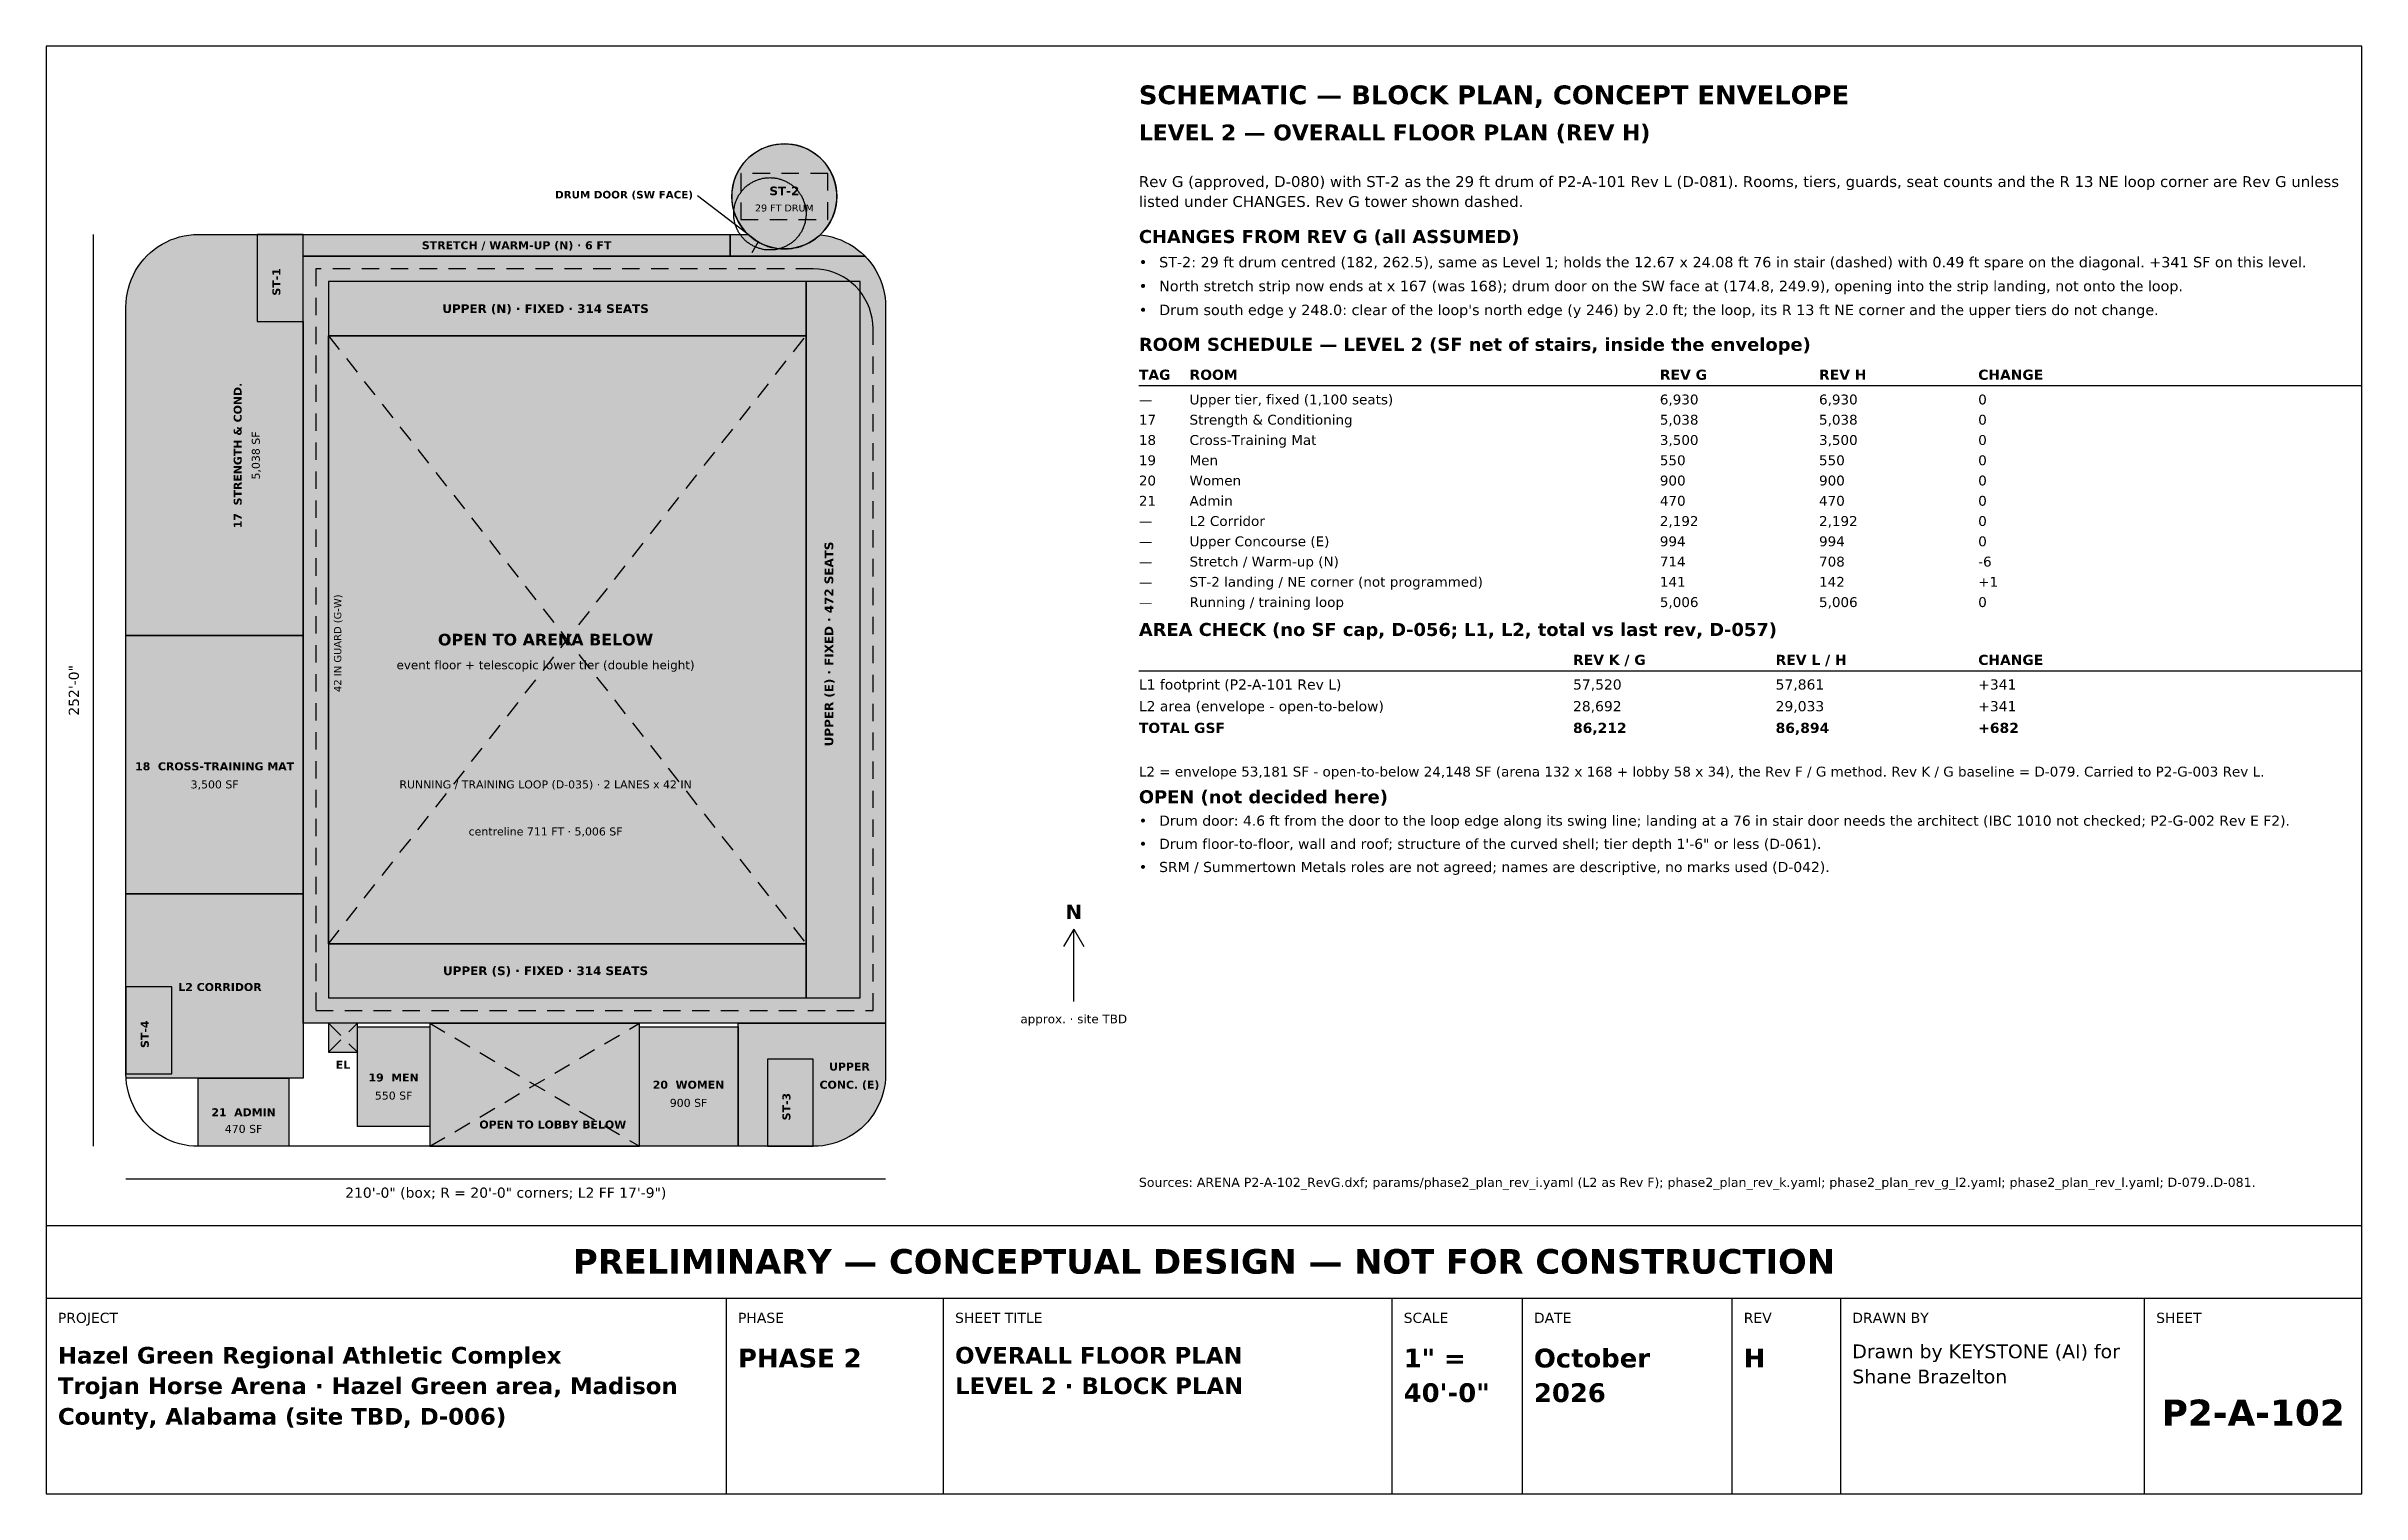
# Model space of a CAD drawing. Header units: inches. Extents: x 0.5 to 16.5, y 0.5 to 10.5.
import ezdxf
from ezdxf.enums import TextEntityAlignment as Align

# ---------------------------------------------------------------- set-up
doc = ezdxf.new("R2010")
doc.units = ezdxf.units.IN
doc.header["$MEASUREMENT"] = 0
for name, color, linetype in [('A-ANNO-DIMS', 7, 'Continuous'), ('A-ANNO-GHOST', 7, 'Continuous'), ('A-ANNO-TEXT', 7, 'Continuous'), ('A-EXIT', 7, 'Continuous'), ('A-GUARD', 7, 'Continuous'), ('A-LOOP', 7, 'Continuous'), ('A-OPEN', 7, 'Continuous'), ('A-ROOM', 7, 'Continuous'), ('A-STAIR', 7, 'Continuous'), ('A-TIER', 7, 'Continuous'), ('A-WALL-EXT', 7, 'Continuous'), ('G-ANNO-TTLB', 7, 'Continuous')]:
    doc.layers.add(name, color=color, linetype=linetype)
doc.styles.add('KS-BOLD', font='DejaVuSans-Bold.ttf')
doc.styles.add('KS-REG', font='DejaVuSans.ttf')

msp = doc.modelspace()

# ---------------------------------------------------------------- texts
at = {"layer": 'A-ANNO-DIMS', "style": 'KS-REG'}
msp.add_text('252\'-0"', height=0.07, rotation=90, dxfattribs=at).set_placement((0.725, 6.05), align=Align.CENTER)
msp.add_text('210\'-0" (box; R = 20\'-0" corners; L2 FF 17\'-9")', height=0.07, dxfattribs=at).set_placement((3.675, 2.545), align=Align.CENTER)
at = {"layer": 'A-ANNO-TEXT'}
for s, height, style, p in [('SCHEMATIC — BLOCK PLAN, CONCEPT ENVELOPE', 0.13, 'KS-BOLD', (8.05, 10.1)), ('LEVEL 2 — OVERALL FLOOR PLAN (REV H)', 0.11, 'KS-BOLD', (8.05, 9.85)), ('Rev G (approved, D-080) with ST-2 as the 29 ft drum of P2-A-101 Rev L (D-081). Rooms, tiers, guards, seat counts and the R 13 NE loop corner are Rev G unless', 0.075, 'KS-REG', (8.05, 9.528)), ('listed under CHANGES. Rev G tower shown dashed.', 0.075, 'KS-REG', (8.05, 9.39)), ('CHANGES FROM REV G (all ASSUMED)', 0.09, 'KS-BOLD', (8.05, 9.141)), ('•', 0.072, 'KS-REG', (8.05, 8.973)), ('ST-2: 29 ft drum centred (182, 262.5), same as Level 1; holds the 12.67 x 24.08 ft 76 in stair (dashed) with 0.49 ft spare on the diagonal. +341 SF on this level.', 0.072, 'KS-REG', (8.19, 8.973)), ('•', 0.072, 'KS-REG', (8.05, 8.808)), ('North stretch strip now ends at x 167 (was 168); drum door on the SW face at (174.8, 249.9), opening into the strip landing, not onto the loop.', 0.072, 'KS-REG', (8.19, 8.808)), ('•', 0.072, 'KS-REG', (8.05, 8.643)), ("Drum south edge y 248.0: clear of the loop's north edge (y 246) by 2.0 ft; the loop, its R 13 ft NE corner and the upper tiers do not change.", 0.072, 'KS-REG', (8.19, 8.643)), ('ROOM SCHEDULE — LEVEL 2 (SF net of stairs, inside the envelope)', 0.09, 'KS-BOLD', (8.05, 8.396)), ('TAG', 0.07, 'KS-BOLD', (8.05, 8.196)), ('ROOM', 0.07, 'KS-BOLD', (8.4, 8.196)), ('REV G', 0.07, 'KS-BOLD', (11.65, 8.196)), ('REV H', 0.07, 'KS-BOLD', (12.75, 8.196)), ('CHANGE', 0.07, 'KS-BOLD', (13.85, 8.196)), ('—', 0.068, 'KS-REG', (8.05, 8.026)), ('Upper tier, fixed (1,100 seats)', 0.068, 'KS-REG', (8.4, 8.026)), ('6,930', 0.068, 'KS-REG', (11.65, 8.026)), ('6,930', 0.068, 'KS-REG', (12.75, 8.026)), ('0', 0.068, 'KS-REG', (13.85, 8.026)), ('17', 0.068, 'KS-REG', (8.05, 7.886)), ('Strength & Conditioning', 0.068, 'KS-REG', (8.4, 7.886)), ('5,038', 0.068, 'KS-REG', (11.65, 7.886)), ('5,038', 0.068, 'KS-REG', (12.75, 7.886)), ('0', 0.068, 'KS-REG', (13.85, 7.886)), ('18', 0.068, 'KS-REG', (8.05, 7.746)), ('Cross-Training Mat', 0.068, 'KS-REG', (8.4, 7.746)), ('3,500', 0.068, 'KS-REG', (11.65, 7.746)), ('3,500', 0.068, 'KS-REG', (12.75, 7.746)), ('0', 0.068, 'KS-REG', (13.85, 7.746)), ('20', 0.068, 'KS-REG', (8.05, 7.466)), ('19', 0.068, 'KS-REG', (8.05, 7.606)), ('Women', 0.068, 'KS-REG', (8.4, 7.466)), ('Men', 0.068, 'KS-REG', (8.4, 7.606)), ('900', 0.068, 'KS-REG', (11.65, 7.466)), ('550', 0.068, 'KS-REG', (11.65, 7.606)), ('900', 0.068, 'KS-REG', (12.75, 7.466)), ('550', 0.068, 'KS-REG', (12.75, 7.606)), ('0', 0.068, 'KS-REG', (13.85, 7.606)), ('0', 0.068, 'KS-REG', (13.85, 7.466)), ('21', 0.068, 'KS-REG', (8.05, 7.326)), ('Admin', 0.068, 'KS-REG', (8.4, 7.326)), ('470', 0.068, 'KS-REG', (11.65, 7.326)), ('470', 0.068, 'KS-REG', (12.75, 7.326)), ('0', 0.068, 'KS-REG', (13.85, 7.326)), ('—', 0.068, 'KS-REG', (8.05, 7.186)), ('L2 Corridor', 0.068, 'KS-REG', (8.4, 7.186)), ('2,192', 0.068, 'KS-REG', (11.65, 7.186)), ('2,192', 0.068, 'KS-REG', (12.75, 7.186)), ('0', 0.068, 'KS-REG', (13.85, 7.186)), ('—', 0.068, 'KS-REG', (8.05, 7.046)), ('Upper Concourse (E)', 0.068, 'KS-REG', (8.4, 7.046)), ('994', 0.068, 'KS-REG', (11.65, 7.046)), ('994', 0.068, 'KS-REG', (12.75, 7.046)), ('0', 0.068, 'KS-REG', (13.85, 7.046)), ('—', 0.068, 'KS-REG', (8.05, 6.906)), ('Stretch / Warm-up (N)', 0.068, 'KS-REG', (8.4, 6.906)), ('714', 0.068, 'KS-REG', (11.65, 6.906)), ('708', 0.068, 'KS-REG', (12.75, 6.906)), ('-6', 0.068, 'KS-REG', (13.85, 6.906)), ('—', 0.068, 'KS-REG', (8.05, 6.766)), ('ST-2 landing / NE corner (not programmed)', 0.068, 'KS-REG', (8.4, 6.766)), ('141', 0.068, 'KS-REG', (11.65, 6.766)), ('142', 0.068, 'KS-REG', (12.75, 6.766)), ('+1', 0.068, 'KS-REG', (13.85, 6.766)), ('—', 0.068, 'KS-REG', (8.05, 6.626)), ('Running / training loop', 0.068, 'KS-REG', (8.4, 6.626)), ('5,006', 0.068, 'KS-REG', (11.65, 6.626)), ('5,006', 0.068, 'KS-REG', (12.75, 6.626)), ('0', 0.068, 'KS-REG', (13.85, 6.626)), ('AREA CHECK (no SF cap, D-056; L1, L2, total vs last rev, D-057)', 0.09, 'KS-BOLD', (8.05, 6.426)), ('REV K / G', 0.07, 'KS-BOLD', (11.05, 6.226)), ('REV L / H', 0.07, 'KS-BOLD', (12.45, 6.226)), ('CHANGE', 0.07, 'KS-BOLD', (13.85, 6.226)), ('L1 footprint (P2-A-101 Rev L)', 0.07, 'KS-REG', (8.05, 6.056)), ('57,520', 0.07, 'KS-REG', (11.05, 6.056)), ('57,861', 0.07, 'KS-REG', (12.45, 6.056)), ('+341', 0.07, 'KS-REG', (13.85, 6.056)), ('L2 area (envelope - open-to-below)', 0.07, 'KS-REG', (8.05, 5.906)), ('28,692', 0.07, 'KS-REG', (11.05, 5.906)), ('29,033', 0.07, 'KS-REG', (12.45, 5.906)), ('+341', 0.07, 'KS-REG', (13.85, 5.906)), ('TOTAL GSF', 0.07, 'KS-BOLD', (8.05, 5.756)), ('86,212', 0.07, 'KS-BOLD', (11.05, 5.756)), ('86,894', 0.07, 'KS-BOLD', (12.45, 5.756)), ('+682', 0.07, 'KS-BOLD', (13.85, 5.756)), ('L2 = envelope 53,181 SF - open-to-below 24,148 SF (arena 132 x 168 + lobby 58 x 34), the Rev F / G method. Rev K / G baseline = D-079. Carried to P2-G-003 Rev L.', 0.068, 'KS-REG', (8.05, 5.455)), ('OPEN (not decided here)', 0.09, 'KS-BOLD', (8.05, 5.27)), ('•', 0.07, 'KS-REG', (8.05, 5.115)), ('Drum door: 4.6 ft from the door to the loop edge along its swing line; landing at a 76 in stair door needs the architect (IBC 1010 not checked; P2-G-002 Rev E F2).', 0.07, 'KS-REG', (8.19, 5.115)), ('•', 0.07, 'KS-REG', (8.05, 4.955)), ('Drum floor-to-floor, wall and roof; structure of the curved shell; tier depth 1\'-6" or less (D-061).', 0.07, 'KS-REG', (8.19, 4.955)), ('•', 0.07, 'KS-REG', (8.05, 4.795)), ('SRM / Summertown Metals roles are not agreed; names are descriptive, no marks used (D-042).', 0.07, 'KS-REG', (8.19, 4.795)), ('Sources: ARENA P2-A-102_RevG.dxf; params/phase2_plan_rev_i.yaml (L2 as Rev F); phase2_plan_rev_k.yaml; phase2_plan_rev_g_l2.yaml; phase2_plan_rev_l.yaml; D-079..D-081.', 0.063, 'KS-REG', (8.05, 2.62))]:
    msp.add_text(s, height=height, dxfattribs=dict(at, style=style)).set_placement(p)
at = {"layer": 'A-ANNO-TEXT', "style": 'KS-BOLD'}
msp.add_text('DRUM DOOR (SW FACE)', height=0.052, dxfattribs=at).set_placement((4.969, 9.449), align=Align.RIGHT)
at = {"layer": 'A-ANNO-TEXT'}
for s, height, style, p in [('ST-2', 0.06, 'KS-BOLD', (5.6, 9.471)), ('29 FT DRUM', 0.048, 'KS-REG', (5.6, 9.359)), ('STRETCH / WARM-UP (N) · 6 FT', 0.055, 'KS-BOLD', (3.75, 9.098)), ('UPPER (N) · FIXED · 314 SEATS', 0.06, 'KS-BOLD', (3.95, 8.658)), ('OPEN TO ARENA BELOW', 0.08, 'KS-BOLD', (3.95, 6.361)), ('event floor + telescopic lower tier (double height)', 0.06, 'KS-REG', (3.95, 6.196)), ('18  CROSS-TRAINING MAT', 0.055, 'KS-BOLD', (1.663, 5.498)), ('3,500 SF', 0.055, 'KS-REG', (1.663, 5.373)), ('RUNNING / TRAINING LOOP (D-035) · 2 LANES x 42 IN', 0.055, 'KS-REG', (3.95, 5.373)), ('centreline 711 FT · 5,006 SF', 0.055, 'KS-REG', (3.95, 5.048)), ('N', 0.1, 'KS-BOLD', (7.6, 4.47)), ('L2 CORRIDOR', 0.055, 'KS-BOLD', (1.7, 3.973)), ('UPPER (S) · FIXED · 314 SEATS', 0.06, 'KS-BOLD', (3.95, 4.083)), ('approx. · site TBD', 0.06, 'KS-REG', (7.6, 3.75)), ('EL', 0.055, 'KS-BOLD', (2.55, 3.436)), ('19  MEN', 0.055, 'KS-BOLD', (2.9, 3.348)), ('UPPER', 0.055, 'KS-BOLD', (6.05, 3.423)), ('550 SF', 0.055, 'KS-REG', (2.9, 3.223)), ('20  WOMEN', 0.055, 'KS-BOLD', (4.938, 3.298)), ('900 SF', 0.055, 'KS-REG', (4.938, 3.173)), ('CONC. (E)', 0.055, 'KS-BOLD', (6.05, 3.298)), ('21  ADMIN', 0.055, 'KS-BOLD', (1.863, 3.108)), ('470 SF', 0.055, 'KS-REG', (1.863, 2.993)), ('OPEN TO LOBBY BELOW', 0.055, 'KS-BOLD', (4, 3.023))]:
    msp.add_text(s, height=height, dxfattribs=dict(at, style=style)).set_placement(p, align=Align.CENTER)
for s, height, style, p in [('ST-1', 0.055, 'KS-BOLD', (2.117, 8.872)), ('17  STRENGTH & COND.', 0.055, 'KS-BOLD', (1.85, 7.673)), ('5,038 SF', 0.055, 'KS-REG', (1.975, 7.673)), ('UPPER (E) · FIXED · 472 SEATS', 0.06, 'KS-BOLD', (5.938, 6.371)), ('42 IN GUARD (G-W)', 0.05, 'KS-REG', (2.538, 6.376)), ('ST-4', 0.055, 'KS-BOLD', (1.208, 3.674)), ('ST-3', 0.055, 'KS-BOLD', (5.642, 3.174))]:
    msp.add_text(s, height=height, rotation=90, dxfattribs=dict(at, style=style)).set_placement(p, align=Align.CENTER)
at = {"layer": 'G-ANNO-TTLB', "style": 'KS-BOLD'}
for s, height, p in [('PRELIMINARY — CONCEPTUAL DESIGN — NOT FOR CONSTRUCTION', 0.17, (8.5, 2.02)), ('P2-A-102', 0.18, (15.75, 0.97))]:
    msp.add_text(s, height=height, dxfattribs=at).set_placement(p, align=Align.CENTER)
at = {"layer": 'G-ANNO-TTLB'}
for s, height, style, p in [('PROJECT', 0.07, 'KS-REG', (0.58, 1.68)), ('PHASE', 0.07, 'KS-REG', (5.28, 1.68)), ('SHEET TITLE', 0.07, 'KS-REG', (6.78, 1.68)), ('SCALE', 0.07, 'KS-REG', (9.88, 1.68)), ('DATE', 0.07, 'KS-REG', (10.78, 1.68)), ('REV', 0.07, 'KS-REG', (12.23, 1.68)), ('DRAWN BY', 0.07, 'KS-REG', (12.98, 1.68)), ('SHEET', 0.07, 'KS-REG', (15.08, 1.68)), ('Hazel Green Regional Athletic Complex', 0.115, 'KS-BOLD', (0.58, 1.399)), ('PHASE 2', 0.13, 'KS-BOLD', (5.28, 1.372)), ('OVERALL FLOOR PLAN', 0.115, 'KS-BOLD', (6.78, 1.399)), ('1" =', 0.13, 'KS-BOLD', (9.88, 1.372)), ('October', 0.13, 'KS-BOLD', (10.78, 1.372)), ('H', 0.13, 'KS-BOLD', (12.23, 1.372)), ('Drawn by KEYSTONE (AI) for', 0.095, 'KS-REG', (12.98, 1.436)), ('Trojan Horse Arena · Hazel Green area, Madison', 0.115, 'KS-BOLD', (0.58, 1.188)), ('LEVEL 2 · BLOCK PLAN', 0.115, 'KS-BOLD', (6.78, 1.188)), ('Shane Brazelton', 0.095, 'KS-REG', (12.98, 1.262)), ('40\'-0"', 0.13, 'KS-BOLD', (9.88, 1.133)), ('2026', 0.13, 'KS-BOLD', (10.78, 1.133)), ('County, Alabama (site TBD, D-006)', 0.115, 'KS-BOLD', (0.58, 0.977))]:
    msp.add_text(s, height=height, dxfattribs=dict(at, style=style)).set_placement(p)

# ---------------------------------------------------------------- hatches: boundary and pattern name
at = {"layer": 'A-LOOP', "true_color": 0xf6f1e1}
msp.add_hatch(color=7, dxfattribs=at).paths.add_polyline_path([(2.275, 3.75), (2.275, 9.05), (6.157, 9.05), (6.176, 9.03), (6.197, 9.004), (6.216, 8.978), (6.233, 8.95), (6.248, 8.921), (6.262, 8.891), (6.273, 8.861), (6.283, 8.829), (6.29, 8.798), (6.296, 8.765), (6.299, 8.733), (6.3, 8.7), (6.3, 3.75), (2.275, 3.75)])
at = {"layer": 'A-OPEN', "true_color": 0xffffff}
for points in [[(5.75, 4.3), (5.75, 8.5), (2.45, 8.5), (2.45, 4.3), (5.75, 4.3)], [(4.6, 2.9), (4.6, 3.75), (3.15, 3.75), (3.15, 2.9), (4.6, 2.9)]]:
    msp.add_hatch(color=7, dxfattribs=at).paths.add_polyline_path(points)
at = {"layer": 'A-ROOM', "true_color": 0xdad6c9}
for points in [[(1.05, 6.43), (1.05, 8.7), (1.051, 8.733), (1.054, 8.765), (1.06, 8.798), (1.067, 8.829), (1.077, 8.861), (1.088, 8.891), (1.102, 8.921), (1.117, 8.95), (1.134, 8.978), (1.153, 9.004), (1.174, 9.03), (1.196, 9.054), (1.22, 9.076), (1.246, 9.097), (1.272, 9.116), (1.3, 9.133), (1.329, 9.148), (1.359, 9.162), (1.389, 9.173), (1.421, 9.183), (1.452, 9.19), (1.485, 9.196), (1.517, 9.199), (1.55, 9.2), (1.958, 9.2), (1.958, 8.598), (2.275, 8.598), (2.275, 6.43), (1.05, 6.43)], [(2.275, 4.644), (1.05, 4.644), (1.05, 6.43), (2.275, 6.43), (2.275, 4.644)], [(2.65, 3.725), (3.15, 3.725), (3.15, 3.038), (2.65, 3.038), (2.65, 3.725)], [(5.282, 3.725), (5.282, 2.9), (4.6, 2.9), (4.6, 3.725), (5.282, 3.725)], [(2.175, 3.37), (2.175, 2.9), (1.55, 2.9), (1.55, 3.37), (2.175, 3.37)]]:
    msp.add_hatch(color=7, dxfattribs=at).paths.add_polyline_path(points)
at = {"layer": 'A-ROOM', "true_color": 0xefede6}
for points in [[(2.275, 9.05), (2.275, 9.2), (5.225, 9.2), (5.225, 9.05), (2.275, 9.05)], [(2.275, 3.37), (1.051, 3.37), (1.05, 3.4), (1.367, 3.4), (1.367, 4.002), (1.05, 4.002), (1.05, 4.644), (2.275, 4.644), (2.275, 3.37)], [(6.299, 3.367), (6.296, 3.335), (6.29, 3.302), (6.283, 3.271), (6.273, 3.239), (6.262, 3.209), (6.248, 3.179), (6.233, 3.15), (6.216, 3.122), (6.197, 3.096), (6.176, 3.07), (6.154, 3.046), (6.13, 3.024), (6.104, 3.003), (6.078, 2.984), (6.05, 2.967), (6.021, 2.952), (5.991, 2.938), (5.961, 2.927), (5.929, 2.917), (5.898, 2.91), (5.865, 2.904), (5.833, 2.901), (5.8, 2.9), (5.8, 3.502), (5.483, 3.502), (5.483, 2.9), (5.282, 2.9), (5.282, 3.75), (6.3, 3.75), (6.3, 3.4), (6.299, 3.367)]]:
    msp.add_hatch(color=7, dxfattribs=at).paths.add_polyline_path(points)
at = {"layer": 'A-ROOM', "true_color": 0xe3ddc9}
msp.add_hatch(color=7, dxfattribs=at).paths.add_polyline_path([(5.865, 9.196), (5.898, 9.19), (5.929, 9.183), (5.961, 9.173), (5.991, 9.162), (6.021, 9.148), (6.05, 9.133), (6.078, 9.116), (6.104, 9.097), (6.13, 9.076), (6.154, 9.054), (6.157, 9.05), (5.225, 9.05), (5.225, 9.2), (5.35, 9.2), (5.35, 9.2), (5.357, 9.194), (5.363, 9.188), (5.37, 9.182), (5.377, 9.177), (5.384, 9.171), (5.391, 9.166), (5.399, 9.161), (5.406, 9.156), (5.414, 9.152), (5.421, 9.147), (5.429, 9.143), (5.437, 9.139), (5.445, 9.135), (5.453, 9.131), (5.461, 9.128), (5.47, 9.124), (5.478, 9.121), (5.486, 9.118), (5.495, 9.116), (5.503, 9.113), (5.512, 9.111), (5.521, 9.109), (5.529, 9.107), (5.538, 9.105), (5.547, 9.104), (5.556, 9.103), (5.564, 9.102), (5.573, 9.101), (5.582, 9.1), (5.591, 9.1), (5.6, 9.1), (5.609, 9.1), (5.618, 9.1), (5.627, 9.101), (5.636, 9.102), (5.644, 9.103), (5.653, 9.104), (5.662, 9.105), (5.671, 9.107), (5.679, 9.109), (5.688, 9.111), (5.697, 9.113), (5.705, 9.116), (5.714, 9.118), (5.722, 9.121), (5.73, 9.124), (5.739, 9.128), (5.747, 9.131), (5.755, 9.135), (5.763, 9.139), (5.771, 9.143), (5.779, 9.147), (5.786, 9.152), (5.794, 9.156), (5.801, 9.161), (5.809, 9.166), (5.816, 9.171), (5.823, 9.177), (5.83, 9.182), (5.837, 9.188), (5.843, 9.194), (5.847, 9.197), (5.865, 9.196)])
at = {"layer": 'A-STAIR', "true_color": 0xb9b3a0}
h = msp.add_hatch(color=7, dxfattribs=at)
edge = h.paths.add_edge_path()
edge.add_arc((5.6, 9.463), 0.363, 0, 360)
for points in [[(2.275, 8.598), (2.275, 9.2), (1.958, 9.2), (1.958, 8.598), (2.275, 8.598)], [(1.367, 3.4), (1.367, 4.002), (1.05, 4.002), (1.05, 3.4), (1.367, 3.4)], [(5.8, 2.9), (5.8, 3.502), (5.483, 3.502), (5.483, 2.9), (5.8, 2.9)]]:
    msp.add_hatch(color=7, dxfattribs=at).paths.add_polyline_path(points)
at = {"layer": 'A-STAIR', "true_color": 0xffffff}
msp.add_hatch(color=7, dxfattribs=at).paths.add_polyline_path([(2.65, 3.55), (2.65, 3.75), (2.45, 3.75), (2.45, 3.55), (2.65, 3.55)])
at = {"layer": 'A-TIER', "true_color": 0xf2d6d6}
for points in [[(5.75, 8.5), (5.75, 8.875), (2.45, 8.875), (2.45, 8.5), (5.75, 8.5)], [(6.125, 3.925), (6.125, 8.875), (5.75, 8.875), (5.75, 3.925), (6.125, 3.925)], [(5.75, 3.925), (5.75, 4.3), (2.45, 4.3), (2.45, 3.925), (5.75, 3.925)]]:
    msp.add_hatch(color=7, dxfattribs=at).paths.add_polyline_path(points)

# ---------------------------------------------------------------- linework, layer by layer
at = {"layer": 'A-ANNO-DIMS'}
for p, q in [((0.825, 2.9), (0.825, 9.2)), ((1.05, 2.675), (6.3, 2.675))]:
    msp.add_line(p, q, dxfattribs=at)
at = {"layer": 'A-ANNO-GHOST'}
for p, q in [((5.269, 9.438), (5.271, 9.444)), ((5.271, 9.444), (5.274, 9.449)), ((5.274, 9.449), (5.277, 9.455)), ((5.277, 9.455), (5.28, 9.46)), ((5.28, 9.46), (5.282, 9.466)), ((5.282, 9.466), (5.286, 9.471)), ((5.286, 9.471), (5.289, 9.476)), ((5.289, 9.476), (5.292, 9.481)), ((5.292, 9.481), (5.296, 9.486)), ((5.296, 9.486), (5.299, 9.491)), ((5.299, 9.491), (5.303, 9.496)), ((5.303, 9.496), (5.307, 9.501)), ((5.307, 9.501), (5.311, 9.506)), ((5.311, 9.506), (5.315, 9.51)), ((5.315, 9.51), (5.319, 9.515)), ((5.319, 9.515), (5.323, 9.519)), ((5.323, 9.519), (5.328, 9.524)), ((5.328, 9.524), (5.332, 9.528)), ((5.332, 9.528), (5.337, 9.532)), ((5.337, 9.532), (5.341, 9.536)), ((5.341, 9.536), (5.346, 9.54)), ((5.346, 9.54), (5.351, 9.543)), ((5.351, 9.543), (5.356, 9.547)), ((5.356, 9.547), (5.361, 9.55)), ((5.361, 9.55), (5.366, 9.554)), ((5.366, 9.554), (5.371, 9.557)), ((5.371, 9.557), (5.377, 9.56)), ((5.377, 9.56), (5.382, 9.563)), ((5.382, 9.563), (5.388, 9.566)), ((5.388, 9.566), (5.393, 9.568)), ((5.393, 9.568), (5.399, 9.571)), ((5.399, 9.571), (5.404, 9.573)), ((5.404, 9.573), (5.41, 9.576)), ((5.41, 9.576), (5.416, 9.578)), ((5.416, 9.578), (5.422, 9.58)), ((5.422, 9.58), (5.427, 9.582)), ((5.427, 9.582), (5.433, 9.583)), ((5.433, 9.583), (5.439, 9.585)), ((5.439, 9.585), (5.445, 9.586)), ((5.445, 9.586), (5.451, 9.588)), ((5.451, 9.588), (5.457, 9.589)), ((5.457, 9.589), (5.463, 9.59)), ((5.463, 9.59), (5.469, 9.591)), ((5.469, 9.591), (5.475, 9.591)), ((5.475, 9.591), (5.482, 9.592)), ((5.482, 9.592), (5.488, 9.592)), ((5.488, 9.592), (5.494, 9.592)), ((5.494, 9.592), (5.5, 9.593)), ((5.5, 9.593), (5.506, 9.592)), ((5.506, 9.592), (5.512, 9.592)), ((5.512, 9.592), (5.518, 9.592)), ((5.518, 9.592), (5.525, 9.591)), ((5.525, 9.591), (5.531, 9.591)), ((5.531, 9.591), (5.537, 9.59)), ((5.537, 9.59), (5.543, 9.589)), ((5.543, 9.589), (5.549, 9.588)), ((5.549, 9.588), (5.555, 9.586)), ((5.555, 9.586), (5.561, 9.585)), ((5.561, 9.585), (5.567, 9.583)), ((5.567, 9.583), (5.573, 9.582)), ((5.573, 9.582), (5.578, 9.58)), ((5.578, 9.58), (5.584, 9.578)), ((5.584, 9.578), (5.59, 9.576)), ((5.59, 9.576), (5.596, 9.573)), ((5.596, 9.573), (5.601, 9.571)), ((5.601, 9.571), (5.607, 9.568)), ((5.607, 9.568), (5.612, 9.566)), ((5.612, 9.566), (5.618, 9.563)), ((5.618, 9.563), (5.623, 9.56)), ((5.623, 9.56), (5.629, 9.557)), ((5.629, 9.557), (5.634, 9.554)), ((5.634, 9.554), (5.639, 9.55)), ((5.639, 9.55), (5.644, 9.547)), ((5.644, 9.547), (5.649, 9.543)), ((5.649, 9.543), (5.654, 9.54)), ((5.654, 9.54), (5.659, 9.536)), ((5.659, 9.536), (5.663, 9.532)), ((5.663, 9.532), (5.668, 9.528)), ((5.668, 9.528), (5.672, 9.524)), ((5.672, 9.524), (5.677, 9.519)), ((5.677, 9.519), (5.681, 9.515)), ((5.681, 9.515), (5.685, 9.51)), ((5.685, 9.51), (5.689, 9.506)), ((5.689, 9.506), (5.693, 9.501)), ((5.693, 9.501), (5.697, 9.496)), ((5.697, 9.496), (5.701, 9.491)), ((5.701, 9.491), (5.704, 9.486)), ((5.704, 9.486), (5.708, 9.481)), ((5.708, 9.481), (5.711, 9.476)), ((5.711, 9.476), (5.714, 9.471)), ((5.714, 9.471), (5.718, 9.466)), ((5.718, 9.466), (5.72, 9.46)), ((5.72, 9.46), (5.723, 9.455)), ((5.723, 9.455), (5.726, 9.449)), ((5.726, 9.449), (5.729, 9.444)), ((5.729, 9.444), (5.731, 9.438)), ((5.25, 9.355), (5.251, 9.361)), ((5.25, 9.349), (5.25, 9.355)), ((5.25, 9.343), (5.25, 9.349)), ((5.25, 9.336), (5.25, 9.343)), ((5.25, 9.33), (5.25, 9.336)), ((5.251, 9.324), (5.25, 9.33)), ((5.251, 9.367), (5.252, 9.373)), ((5.251, 9.361), (5.251, 9.367)), ((5.251, 9.318), (5.251, 9.324)), ((5.252, 9.312), (5.251, 9.318)), ((5.252, 9.373), (5.253, 9.379)), ((5.253, 9.306), (5.252, 9.312)), ((5.253, 9.379), (5.254, 9.385)), ((5.254, 9.3), (5.253, 9.306)), ((5.254, 9.385), (5.255, 9.391)), ((5.255, 9.294), (5.254, 9.3)), ((5.255, 9.391), (5.256, 9.397)), ((5.256, 9.288), (5.255, 9.294)), ((5.256, 9.397), (5.257, 9.403)), ((5.257, 9.282), (5.256, 9.288)), ((5.257, 9.403), (5.259, 9.409)), ((5.259, 9.276), (5.257, 9.282)), ((5.259, 9.409), (5.261, 9.415)), ((5.261, 9.415), (5.263, 9.421)), ((5.263, 9.421), (5.265, 9.427)), ((5.265, 9.427), (5.267, 9.432)), ((5.267, 9.432), (5.269, 9.438)), ((5.731, 9.438), (5.733, 9.432)), ((5.733, 9.432), (5.735, 9.427)), ((5.735, 9.427), (5.737, 9.421)), ((5.737, 9.421), (5.739, 9.415)), ((5.739, 9.415), (5.741, 9.409)), ((5.741, 9.409), (5.743, 9.403)), ((5.743, 9.282), (5.741, 9.276)), ((5.743, 9.403), (5.744, 9.397)), ((5.744, 9.288), (5.743, 9.282)), ((5.744, 9.397), (5.745, 9.391)), ((5.745, 9.294), (5.744, 9.288)), ((5.745, 9.391), (5.746, 9.385)), ((5.746, 9.3), (5.745, 9.294)), ((5.746, 9.385), (5.747, 9.379)), ((5.747, 9.306), (5.746, 9.3)), ((5.747, 9.379), (5.748, 9.373)), ((5.748, 9.312), (5.747, 9.306)), ((5.748, 9.373), (5.749, 9.367)), ((5.749, 9.318), (5.748, 9.312)), ((5.749, 9.367), (5.749, 9.361)), ((5.749, 9.361), (5.75, 9.355)), ((5.75, 9.33), (5.749, 9.324)), ((5.749, 9.324), (5.749, 9.318)), ((5.75, 9.355), (5.75, 9.349)), ((5.75, 9.349), (5.75, 9.343)), ((5.75, 9.343), (5.75, 9.336)), ((5.75, 9.336), (5.75, 9.33)), ((5.261, 9.27), (5.259, 9.276)), ((5.263, 9.264), (5.261, 9.27)), ((5.265, 9.258), (5.263, 9.264)), ((5.267, 9.253), (5.265, 9.258)), ((5.269, 9.247), (5.267, 9.253)), ((5.271, 9.241), (5.269, 9.247)), ((5.274, 9.236), (5.271, 9.241)), ((5.277, 9.23), (5.274, 9.236)), ((5.28, 9.225), (5.277, 9.23)), ((5.282, 9.219), (5.28, 9.225)), ((5.286, 9.214), (5.282, 9.219)), ((5.289, 9.209), (5.286, 9.214)), ((5.292, 9.204), (5.289, 9.209)), ((5.296, 9.199), (5.292, 9.204)), ((5.299, 9.194), (5.296, 9.199)), ((5.303, 9.189), (5.299, 9.194)), ((5.307, 9.184), (5.303, 9.189)), ((5.311, 9.179), (5.307, 9.184)), ((5.315, 9.175), (5.311, 9.179)), ((5.319, 9.17), (5.315, 9.175)), ((5.323, 9.166), (5.319, 9.17)), ((5.328, 9.161), (5.323, 9.166)), ((5.332, 9.157), (5.328, 9.161)), ((5.337, 9.153), (5.332, 9.157)), ((5.341, 9.149), (5.337, 9.153)), ((5.346, 9.145), (5.341, 9.149)), ((5.351, 9.142), (5.346, 9.145)), ((5.356, 9.138), (5.351, 9.142)), ((5.361, 9.135), (5.356, 9.138)), ((5.366, 9.131), (5.361, 9.135)), ((5.371, 9.128), (5.366, 9.131)), ((5.377, 9.125), (5.371, 9.128)), ((5.382, 9.122), (5.377, 9.125)), ((5.388, 9.119), (5.382, 9.122)), ((5.618, 9.122), (5.612, 9.119)), ((5.623, 9.125), (5.618, 9.122)), ((5.629, 9.128), (5.623, 9.125)), ((5.634, 9.131), (5.629, 9.128)), ((5.639, 9.135), (5.634, 9.131)), ((5.644, 9.138), (5.639, 9.135)), ((5.649, 9.142), (5.644, 9.138)), ((5.654, 9.145), (5.649, 9.142)), ((5.659, 9.149), (5.654, 9.145)), ((5.663, 9.153), (5.659, 9.149)), ((5.668, 9.157), (5.663, 9.153)), ((5.672, 9.161), (5.668, 9.157)), ((5.677, 9.166), (5.672, 9.161)), ((5.681, 9.17), (5.677, 9.166)), ((5.685, 9.175), (5.681, 9.17)), ((5.689, 9.179), (5.685, 9.175)), ((5.693, 9.184), (5.689, 9.179)), ((5.697, 9.189), (5.693, 9.184)), ((5.701, 9.194), (5.697, 9.189)), ((5.704, 9.199), (5.701, 9.194)), ((5.708, 9.204), (5.704, 9.199)), ((5.711, 9.209), (5.708, 9.204)), ((5.714, 9.214), (5.711, 9.209)), ((5.718, 9.219), (5.714, 9.214)), ((5.72, 9.225), (5.718, 9.219)), ((5.723, 9.23), (5.72, 9.225)), ((5.726, 9.236), (5.723, 9.23)), ((5.729, 9.241), (5.726, 9.236)), ((5.731, 9.247), (5.729, 9.241)), ((5.733, 9.253), (5.731, 9.247)), ((5.735, 9.258), (5.733, 9.253)), ((5.737, 9.264), (5.735, 9.258)), ((5.739, 9.27), (5.737, 9.264)), ((5.741, 9.276), (5.739, 9.27)), ((2.4, 8.963), (2.362, 8.963)), ((2.362, 8.963), (2.362, 8.843)), ((2.6, 8.963), (2.48, 8.963)), ((2.8, 8.963), (2.68, 8.963)), ((3, 8.963), (2.88, 8.963)), ((3.2, 8.963), (3.08, 8.963)), ((3.4, 8.963), (3.28, 8.963)), ((3.6, 8.963), (3.48, 8.963)), ((3.8, 8.963), (3.68, 8.963)), ((4, 8.963), (3.88, 8.963)), ((4.2, 8.963), (4.08, 8.963)), ((4.4, 8.963), (4.28, 8.963)), ((4.6, 8.963), (4.48, 8.963)), ((4.8, 8.963), (4.68, 8.963)), ((5, 8.963), (4.88, 8.963)), ((5.2, 8.963), (5.08, 8.963)), ((5.4, 8.963), (5.28, 8.963)), ((5.393, 9.117), (5.388, 9.119)), ((5.399, 9.114), (5.393, 9.117)), ((5.404, 9.112), (5.399, 9.114)), ((5.41, 9.109), (5.404, 9.112)), ((5.416, 9.107), (5.41, 9.109)), ((5.422, 9.105), (5.416, 9.107)), ((5.427, 9.103), (5.422, 9.105)), ((5.433, 9.102), (5.427, 9.103)), ((5.439, 9.1), (5.433, 9.102)), ((5.445, 9.099), (5.439, 9.1)), ((5.451, 9.097), (5.445, 9.099)), ((5.457, 9.096), (5.451, 9.097)), ((5.463, 9.095), (5.457, 9.096)), ((5.469, 9.094), (5.463, 9.095)), ((5.475, 9.094), (5.469, 9.094)), ((5.482, 9.093), (5.475, 9.094)), ((5.6, 8.963), (5.48, 8.963)), ((5.488, 9.093), (5.482, 9.093)), ((5.494, 9.093), (5.488, 9.093)), ((5.5, 9.093), (5.494, 9.093)), ((5.506, 9.093), (5.5, 9.093)), ((5.512, 9.093), (5.506, 9.093)), ((5.518, 9.093), (5.512, 9.093)), ((5.525, 9.094), (5.518, 9.093)), ((5.531, 9.094), (5.525, 9.094)), ((5.537, 9.095), (5.531, 9.094)), ((5.543, 9.096), (5.537, 9.095)), ((5.549, 9.097), (5.543, 9.096)), ((5.555, 9.099), (5.549, 9.097)), ((5.561, 9.1), (5.555, 9.099)), ((5.567, 9.102), (5.561, 9.1)), ((5.573, 9.103), (5.567, 9.102)), ((5.578, 9.105), (5.573, 9.103)), ((5.584, 9.107), (5.578, 9.105)), ((5.59, 9.109), (5.584, 9.107)), ((5.596, 9.112), (5.59, 9.109)), ((5.601, 9.114), (5.596, 9.112)), ((5.607, 9.117), (5.601, 9.114)), ((5.612, 9.119), (5.607, 9.117)), ((5.8, 8.963), (5.68, 8.963)), ((5.836, 8.961), (5.8, 8.963)), ((5.872, 8.956), (5.836, 8.961)), ((5.907, 8.948), (5.872, 8.956)), ((5.941, 8.938), (5.907, 8.948)), ((5.974, 8.924), (5.941, 8.938)), ((6.006, 8.907), (5.974, 8.924)), ((6.037, 8.888), (6.006, 8.907)), ((6.065, 8.866), (6.037, 8.888)), ((6.092, 8.842), (6.065, 8.866)), ((6.116, 8.815), (6.092, 8.842)), ((6.138, 8.787), (6.116, 8.815)), ((2.362, 8.763), (2.362, 8.643)), ((6.157, 8.756), (6.138, 8.787)), ((6.174, 8.724), (6.157, 8.756)), ((6.188, 8.691), (6.174, 8.724)), ((6.198, 8.657), (6.188, 8.691)), ((6.206, 8.622), (6.198, 8.657)), ((2.362, 8.562), (2.362, 8.443)), ((2.45, 8.5), (2.524, 8.406)), ((5.663, 8.389), (5.737, 8.483)), ((6.211, 8.586), (6.206, 8.622)), ((6.213, 8.55), (6.211, 8.586)), ((6.213, 8.438), (6.213, 8.55)), ((2.362, 8.363), (2.362, 8.242)), ((2.574, 8.343), (2.648, 8.248)), ((5.539, 8.232), (5.613, 8.326)), ((6.213, 8.238), (6.213, 8.358)), ((2.362, 8.162), (2.362, 8.043)), ((2.697, 8.185), (2.771, 8.091)), ((5.416, 8.074), (5.49, 8.169)), ((2.821, 8.028), (2.895, 7.934)), ((5.292, 7.917), (5.366, 8.011)), ((6.213, 8.038), (6.213, 8.158)), ((2.362, 7.963), (2.362, 7.843)), ((2.944, 7.871), (3.018, 7.777)), ((5.168, 7.76), (5.243, 7.854)), ((6.213, 7.838), (6.213, 7.958)), ((2.362, 7.763), (2.362, 7.643)), ((3.068, 7.714), (3.142, 7.619)), ((5.045, 7.603), (5.119, 7.697)), ((6.213, 7.638), (6.213, 7.758)), ((2.362, 7.562), (2.362, 7.443)), ((3.191, 7.556), (3.266, 7.462)), ((4.921, 7.445), (4.995, 7.54)), ((6.213, 7.438), (6.213, 7.558)), ((2.362, 7.363), (2.362, 7.242)), ((3.315, 7.399), (3.389, 7.305)), ((4.798, 7.288), (4.872, 7.382)), ((3.439, 7.242), (3.513, 7.148)), ((4.674, 7.131), (4.748, 7.225)), ((6.213, 7.238), (6.213, 7.358)), ((2.362, 7.162), (2.362, 7.043)), ((3.562, 7.085), (3.636, 6.99)), ((4.551, 6.973), (4.625, 7.068)), ((6.213, 7.038), (6.213, 7.158)), ((2.362, 6.963), (2.362, 6.842)), ((3.686, 6.927), (3.76, 6.833)), ((4.427, 6.816), (4.501, 6.911)), ((6.213, 6.838), (6.213, 6.958)), ((2.362, 6.762), (2.362, 6.643)), ((3.809, 6.77), (3.883, 6.676)), ((4.303, 6.659), (4.378, 6.753)), ((6.213, 6.638), (6.213, 6.758)), ((2.362, 6.562), (2.362, 6.442)), ((3.933, 6.613), (4.007, 6.518)), ((4.18, 6.502), (4.254, 6.596)), ((4.056, 6.456), (4.13, 6.361)), ((4.056, 6.344), (4.13, 6.439)), ((6.213, 6.438), (6.213, 6.558)), ((2.362, 6.362), (2.362, 6.242)), ((3.933, 6.187), (4.007, 6.282)), ((4.18, 6.298), (4.254, 6.204)), ((6.213, 6.238), (6.213, 6.358)), ((2.362, 6.162), (2.362, 6.042)), ((3.809, 6.03), (3.883, 6.124)), ((4.303, 6.141), (4.378, 6.047)), ((6.213, 6.038), (6.213, 6.158)), ((2.362, 5.962), (2.362, 5.842)), ((3.686, 5.873), (3.76, 5.967)), ((4.427, 5.984), (4.501, 5.889)), ((6.213, 5.838), (6.213, 5.958)), ((2.362, 5.762), (2.362, 5.642)), ((3.562, 5.715), (3.636, 5.81)), ((4.551, 5.827), (4.625, 5.732)), ((3.439, 5.558), (3.513, 5.652)), ((4.674, 5.669), (4.748, 5.575)), ((6.213, 5.638), (6.213, 5.758)), ((2.362, 5.562), (2.362, 5.442)), ((3.315, 5.401), (3.389, 5.495)), ((4.798, 5.512), (4.872, 5.418)), ((6.213, 5.438), (6.213, 5.558)), ((2.362, 5.362), (2.362, 5.242)), ((3.191, 5.244), (3.266, 5.338)), ((4.921, 5.355), (4.995, 5.26)), ((6.213, 5.238), (6.213, 5.357)), ((2.362, 5.162), (2.362, 5.042)), ((3.068, 5.086), (3.142, 5.181)), ((5.045, 5.197), (5.119, 5.103)), ((6.213, 5.038), (6.213, 5.158)), ((2.362, 4.962), (2.362, 4.842)), ((2.944, 4.929), (3.018, 5.023)), ((5.168, 5.04), (5.243, 4.946)), ((2.821, 4.772), (2.895, 4.866)), ((5.292, 4.883), (5.366, 4.789)), ((6.213, 4.838), (6.213, 4.958)), ((2.362, 4.762), (2.362, 4.642)), ((2.697, 4.615), (2.771, 4.709)), ((5.416, 4.726), (5.49, 4.631)), ((6.213, 4.638), (6.213, 4.758)), ((2.362, 4.562), (2.362, 4.442)), ((2.574, 4.457), (2.648, 4.552)), ((5.539, 4.568), (5.613, 4.474)), ((6.213, 4.438), (6.213, 4.558)), ((2.362, 4.362), (2.362, 4.242)), ((2.45, 4.3), (2.524, 4.394)), ((5.663, 4.411), (5.737, 4.317)), ((6.213, 4.238), (6.213, 4.357)), ((2.362, 4.162), (2.362, 4.042)), ((6.213, 4.038), (6.213, 4.158)), ((2.362, 3.962), (2.362, 3.842)), ((6.213, 3.838), (6.213, 3.958)), ((2.362, 3.838), (2.482, 3.838)), ((2.45, 3.75), (2.535, 3.665)), ((2.562, 3.838), (2.682, 3.838)), ((2.591, 3.691), (2.65, 3.75)), ((2.762, 3.838), (2.882, 3.838)), ((2.962, 3.838), (3.082, 3.838)), ((3.15, 3.75), (3.254, 3.689)), ((3.162, 3.838), (3.282, 3.838)), ((3.362, 3.838), (3.482, 3.838)), ((3.562, 3.838), (3.682, 3.838)), ((3.762, 3.838), (3.882, 3.838)), ((3.962, 3.838), (4.082, 3.838)), ((4.162, 3.838), (4.283, 3.838)), ((4.362, 3.838), (4.482, 3.838)), ((4.53, 3.709), (4.6, 3.75)), ((4.562, 3.838), (4.683, 3.838)), ((4.762, 3.838), (4.883, 3.838)), ((4.962, 3.838), (5.083, 3.838)), ((5.162, 3.838), (5.283, 3.838)), ((5.362, 3.838), (5.483, 3.838)), ((5.562, 3.838), (5.683, 3.838)), ((5.762, 3.838), (5.883, 3.838)), ((5.962, 3.838), (6.083, 3.838)), ((6.162, 3.838), (6.213, 3.838)), ((2.45, 3.55), (2.535, 3.635)), ((2.591, 3.609), (2.65, 3.55)), ((3.323, 3.649), (3.426, 3.588)), ((3.495, 3.548), (3.599, 3.487)), ((4.185, 3.507), (4.289, 3.568)), ((4.358, 3.608), (4.461, 3.669)), ((3.668, 3.447), (3.771, 3.386)), ((3.84, 3.305), (3.944, 3.365)), ((4.013, 3.406), (4.116, 3.466)), ((3.668, 3.203), (3.771, 3.264)), ((3.84, 3.345), (3.944, 3.285)), ((4.013, 3.244), (4.116, 3.184)), ((3.323, 3.001), (3.426, 3.062)), ((3.495, 3.102), (3.599, 3.163)), ((4.185, 3.143), (4.289, 3.082)), ((4.358, 3.042), (4.461, 2.981)), ((3.15, 2.9), (3.254, 2.961)), ((4.53, 2.941), (4.6, 2.9))]:
    msp.add_line(p, q, dxfattribs=at)
at = {"layer": 'A-ANNO-TEXT'}
for p, q in [((4.999, 9.469), (5.419, 9.149)), ((8.05, 8.156), (16.5, 8.156)), ((8.05, 6.186), (16.5, 6.186)), ((7.6, 4.4), (7.53, 4.28)), ((7.6, 3.9), (7.6, 4.4)), ((7.6, 4.4), (7.67, 4.28))]:
    msp.add_line(p, q, dxfattribs=at)
at = {"layer": 'A-EXIT'}
msp.add_line((5.419, 9.149), (5.375, 9.073), dxfattribs=at)
at = {"layer": 'A-GUARD'}
for p, q in [((2.45, 4.3), (2.45, 8.5)), ((3.15, 3.75), (4.6, 3.75))]:
    msp.add_line(p, q, dxfattribs=at)
at = {"layer": 'A-LOOP'}
msp.add_lwpolyline([(2.275, 3.75), (2.275, 9.05), (6.157, 9.05), (6.176, 9.03), (6.197, 9.004), (6.216, 8.978), (6.233, 8.95), (6.248, 8.921), (6.262, 8.891), (6.273, 8.861), (6.283, 8.829), (6.29, 8.798), (6.296, 8.765), (6.299, 8.733), (6.3, 8.7), (6.3, 3.75), (2.275, 3.75)], close=True, dxfattribs=at)
at = {"layer": 'A-OPEN'}
for points in [[(5.75, 4.3), (5.75, 8.5), (2.45, 8.5), (2.45, 4.3), (5.75, 4.3)], [(4.6, 2.9), (4.6, 3.75), (3.15, 3.75), (3.15, 2.9), (4.6, 2.9)]]:
    msp.add_lwpolyline(points, close=True, dxfattribs=at)
at = {"layer": 'A-ROOM'}
for points in [[(1.05, 6.43), (1.05, 8.7), (1.051, 8.733), (1.054, 8.765), (1.06, 8.798), (1.067, 8.829), (1.077, 8.861), (1.088, 8.891), (1.102, 8.921), (1.117, 8.95), (1.134, 8.978), (1.153, 9.004), (1.174, 9.03), (1.196, 9.054), (1.22, 9.076), (1.246, 9.097), (1.272, 9.116), (1.3, 9.133), (1.329, 9.148), (1.359, 9.162), (1.389, 9.173), (1.421, 9.183), (1.452, 9.19), (1.485, 9.196), (1.517, 9.199), (1.55, 9.2), (1.958, 9.2), (1.958, 8.598), (2.275, 8.598), (2.275, 6.43), (1.05, 6.43)], [(2.275, 9.05), (2.275, 9.2), (5.225, 9.2), (5.225, 9.05), (2.275, 9.05)], [(5.865, 9.196), (5.898, 9.19), (5.929, 9.183), (5.961, 9.173), (5.991, 9.162), (6.021, 9.148), (6.05, 9.133), (6.078, 9.116), (6.104, 9.097), (6.13, 9.076), (6.154, 9.054), (6.157, 9.05), (5.225, 9.05), (5.225, 9.2), (5.35, 9.2), (5.35, 9.2), (5.357, 9.194), (5.363, 9.188), (5.37, 9.182), (5.377, 9.177), (5.384, 9.171), (5.391, 9.166), (5.399, 9.161), (5.406, 9.156), (5.414, 9.152), (5.421, 9.147), (5.429, 9.143), (5.437, 9.139), (5.445, 9.135), (5.453, 9.131), (5.461, 9.128), (5.47, 9.124), (5.478, 9.121), (5.486, 9.118), (5.495, 9.116), (5.503, 9.113), (5.512, 9.111), (5.521, 9.109), (5.529, 9.107), (5.538, 9.105), (5.547, 9.104), (5.556, 9.103), (5.564, 9.102), (5.573, 9.101), (5.582, 9.1), (5.591, 9.1), (5.6, 9.1), (5.609, 9.1), (5.618, 9.1), (5.627, 9.101), (5.636, 9.102), (5.644, 9.103), (5.653, 9.104), (5.662, 9.105), (5.671, 9.107), (5.679, 9.109), (5.688, 9.111), (5.697, 9.113), (5.705, 9.116), (5.714, 9.118), (5.722, 9.121), (5.73, 9.124), (5.739, 9.128), (5.747, 9.131), (5.755, 9.135), (5.763, 9.139), (5.771, 9.143), (5.779, 9.147), (5.786, 9.152), (5.794, 9.156), (5.801, 9.161), (5.809, 9.166), (5.816, 9.171), (5.823, 9.177), (5.83, 9.182), (5.837, 9.188), (5.843, 9.194), (5.847, 9.197), (5.865, 9.196)], [(2.275, 4.644), (1.05, 4.644), (1.05, 6.43), (2.275, 6.43), (2.275, 4.644)], [(2.275, 3.37), (1.051, 3.37), (1.05, 3.4), (1.367, 3.4), (1.367, 4.002), (1.05, 4.002), (1.05, 4.644), (2.275, 4.644), (2.275, 3.37)], [(2.65, 3.725), (3.15, 3.725), (3.15, 3.038), (2.65, 3.038), (2.65, 3.725)], [(5.282, 3.725), (5.282, 2.9), (4.6, 2.9), (4.6, 3.725), (5.282, 3.725)], [(6.299, 3.367), (6.296, 3.335), (6.29, 3.302), (6.283, 3.271), (6.273, 3.239), (6.262, 3.209), (6.248, 3.179), (6.233, 3.15), (6.216, 3.122), (6.197, 3.096), (6.176, 3.07), (6.154, 3.046), (6.13, 3.024), (6.104, 3.003), (6.078, 2.984), (6.05, 2.967), (6.021, 2.952), (5.991, 2.938), (5.961, 2.927), (5.929, 2.917), (5.898, 2.91), (5.865, 2.904), (5.833, 2.901), (5.8, 2.9), (5.8, 3.502), (5.483, 3.502), (5.483, 2.9), (5.282, 2.9), (5.282, 3.75), (6.3, 3.75), (6.3, 3.4), (6.299, 3.367)], [(2.175, 3.37), (2.175, 2.9), (1.55, 2.9), (1.55, 3.37), (2.175, 3.37)]]:
    msp.add_lwpolyline(points, close=True, dxfattribs=at)
at = {"layer": 'A-STAIR'}
for p, q in [((5.301, 9.621), (5.299, 9.621)), ((5.299, 9.621), (5.299, 9.501)), ((5.501, 9.621), (5.381, 9.621)), ((5.701, 9.621), (5.581, 9.621)), ((5.901, 9.621), (5.781, 9.621)), ((5.901, 9.504), (5.901, 9.621)), ((5.299, 9.421), (5.299, 9.304)), ((5.299, 9.304), (5.419, 9.304)), ((5.499, 9.304), (5.619, 9.304)), ((5.699, 9.304), (5.819, 9.304)), ((5.899, 9.304), (5.901, 9.304)), ((5.901, 9.304), (5.901, 9.424))]:
    msp.add_line(p, q, dxfattribs=at)
for points in [[(2.275, 8.598), (2.275, 9.2), (1.958, 9.2), (1.958, 8.598), (2.275, 8.598)], [(1.367, 3.4), (1.367, 4.002), (1.05, 4.002), (1.05, 3.4), (1.367, 3.4)], [(2.65, 3.55), (2.65, 3.75), (2.45, 3.75), (2.45, 3.55), (2.65, 3.55)], [(5.8, 2.9), (5.8, 3.502), (5.483, 3.502), (5.483, 2.9), (5.8, 2.9)]]:
    msp.add_lwpolyline(points, close=True, dxfattribs=at)
msp.add_circle((5.6, 9.463), 0.363, dxfattribs=at)
at = {"layer": 'A-TIER'}
for points in [[(5.75, 8.5), (5.75, 8.875), (2.45, 8.875), (2.45, 8.5), (5.75, 8.5)], [(6.125, 3.925), (6.125, 8.875), (5.75, 8.875), (5.75, 3.925), (6.125, 3.925)], [(5.75, 3.925), (5.75, 4.3), (2.45, 4.3), (2.45, 3.925), (5.75, 3.925)]]:
    msp.add_lwpolyline(points, close=True, dxfattribs=at)
at = {"layer": 'A-WALL-EXT'}
for p, q in [((1.272, 9.116), (1.3, 9.133)), ((1.3, 9.133), (1.329, 9.148)), ((1.329, 9.148), (1.359, 9.162)), ((1.359, 9.162), (1.389, 9.173)), ((1.389, 9.173), (1.421, 9.183)), ((1.421, 9.183), (1.452, 9.19)), ((1.452, 9.19), (1.485, 9.196)), ((1.485, 9.196), (1.517, 9.199)), ((1.517, 9.199), (1.55, 9.2)), ((1.55, 9.2), (5.35, 9.2)), ((5.847, 9.197), (5.865, 9.196)), ((5.865, 9.196), (5.898, 9.19)), ((5.898, 9.19), (5.929, 9.183)), ((5.929, 9.183), (5.961, 9.173)), ((5.961, 9.173), (5.991, 9.162)), ((5.991, 9.162), (6.021, 9.148)), ((6.021, 9.148), (6.05, 9.133)), ((6.05, 9.133), (6.078, 9.116)), ((1.117, 8.95), (1.134, 8.978)), ((1.134, 8.978), (1.153, 9.004)), ((1.153, 9.004), (1.174, 9.03)), ((1.174, 9.03), (1.196, 9.054)), ((1.196, 9.054), (1.22, 9.076)), ((1.22, 9.076), (1.246, 9.097)), ((1.246, 9.097), (1.272, 9.116)), ((6.078, 9.116), (6.104, 9.097)), ((6.104, 9.097), (6.13, 9.076)), ((6.13, 9.076), (6.154, 9.054)), ((6.154, 9.054), (6.176, 9.03)), ((6.176, 9.03), (6.197, 9.004)), ((6.197, 9.004), (6.216, 8.978)), ((6.216, 8.978), (6.233, 8.95)), ((1.06, 8.798), (1.067, 8.829)), ((1.067, 8.829), (1.077, 8.861)), ((1.077, 8.861), (1.088, 8.891)), ((1.088, 8.891), (1.102, 8.921)), ((1.102, 8.921), (1.117, 8.95)), ((6.233, 8.95), (6.248, 8.921)), ((6.248, 8.921), (6.262, 8.891)), ((6.262, 8.891), (6.273, 8.861)), ((6.273, 8.861), (6.283, 8.829)), ((6.283, 8.829), (6.29, 8.798)), ((1.05, 8.7), (1.051, 8.733)), ((1.05, 3.4), (1.05, 8.7)), ((1.051, 8.733), (1.054, 8.765)), ((1.054, 8.765), (1.06, 8.798)), ((6.29, 8.798), (6.296, 8.765)), ((6.296, 8.765), (6.299, 8.733)), ((6.299, 8.733), (6.3, 8.7)), ((6.3, 8.7), (6.3, 3.4)), ((1.051, 3.367), (1.05, 3.4)), ((1.054, 3.335), (1.051, 3.367)), ((6.299, 3.367), (6.296, 3.335)), ((6.3, 3.4), (6.299, 3.367)), ((1.06, 3.302), (1.054, 3.335)), ((1.067, 3.271), (1.06, 3.302)), ((1.077, 3.239), (1.067, 3.271)), ((1.088, 3.209), (1.077, 3.239)), ((1.102, 3.179), (1.088, 3.209)), ((6.262, 3.209), (6.248, 3.179)), ((6.273, 3.239), (6.262, 3.209)), ((6.283, 3.271), (6.273, 3.239)), ((6.29, 3.302), (6.283, 3.271)), ((6.296, 3.335), (6.29, 3.302)), ((1.117, 3.15), (1.102, 3.179)), ((1.134, 3.122), (1.117, 3.15)), ((1.153, 3.096), (1.134, 3.122)), ((1.174, 3.07), (1.153, 3.096)), ((1.196, 3.046), (1.174, 3.07)), ((1.22, 3.024), (1.196, 3.046)), ((6.154, 3.046), (6.13, 3.024)), ((6.176, 3.07), (6.154, 3.046)), ((6.197, 3.096), (6.176, 3.07)), ((6.216, 3.122), (6.197, 3.096)), ((6.233, 3.15), (6.216, 3.122)), ((6.248, 3.179), (6.233, 3.15)), ((1.246, 3.003), (1.22, 3.024)), ((1.272, 2.984), (1.246, 3.003)), ((1.3, 2.967), (1.272, 2.984)), ((1.329, 2.952), (1.3, 2.967)), ((1.359, 2.938), (1.329, 2.952)), ((1.389, 2.927), (1.359, 2.938)), ((1.421, 2.917), (1.389, 2.927)), ((1.452, 2.91), (1.421, 2.917)), ((1.485, 2.904), (1.452, 2.91)), ((1.517, 2.901), (1.485, 2.904)), ((1.55, 2.9), (1.517, 2.901)), ((5.8, 2.9), (1.55, 2.9)), ((5.833, 2.901), (5.8, 2.9)), ((5.865, 2.904), (5.833, 2.901)), ((5.898, 2.91), (5.865, 2.904)), ((5.929, 2.917), (5.898, 2.91)), ((5.961, 2.927), (5.929, 2.917)), ((5.991, 2.938), (5.961, 2.927)), ((6.021, 2.952), (5.991, 2.938)), ((6.05, 2.967), (6.021, 2.952)), ((6.078, 2.984), (6.05, 2.967)), ((6.104, 3.003), (6.078, 2.984)), ((6.13, 3.024), (6.104, 3.003))]:
    msp.add_line(p, q, dxfattribs=at)
msp.add_arc((5.6, 9.463), 0.363, 313.0204, 226.3973, dxfattribs=at)
at = {"layer": 'G-ANNO-TTLB'}
for p, q in [((0.5, 1.85), (16.5, 1.85)), ((5.2, 0.5), (5.2, 1.85)), ((6.7, 0.5), (6.7, 1.85)), ((9.8, 0.5), (9.8, 1.85)), ((10.7, 0.5), (10.7, 1.85)), ((12.15, 0.5), (12.15, 1.85)), ((12.9, 0.5), (12.9, 1.85)), ((15, 0.5), (15, 1.85))]:
    msp.add_line(p, q, dxfattribs=at)
for points in [[(0.5, 0.5), (16.5, 0.5), (16.5, 10.5), (0.5, 10.5)], [(0.5, 1.85), (16.5, 1.85), (16.5, 2.35), (0.5, 2.35)]]:
    msp.add_lwpolyline(points, close=True, dxfattribs=at)

msp.set_redraw_order([(e.dxf.handle, doc.entitydb.next_handle()) for e in msp.query("TEXT MTEXT ATTDEF DIMENSION ARC_DIMENSION")])  # texts and dimensions are drawn at this point

doc.saveas('drawing.dxf')
